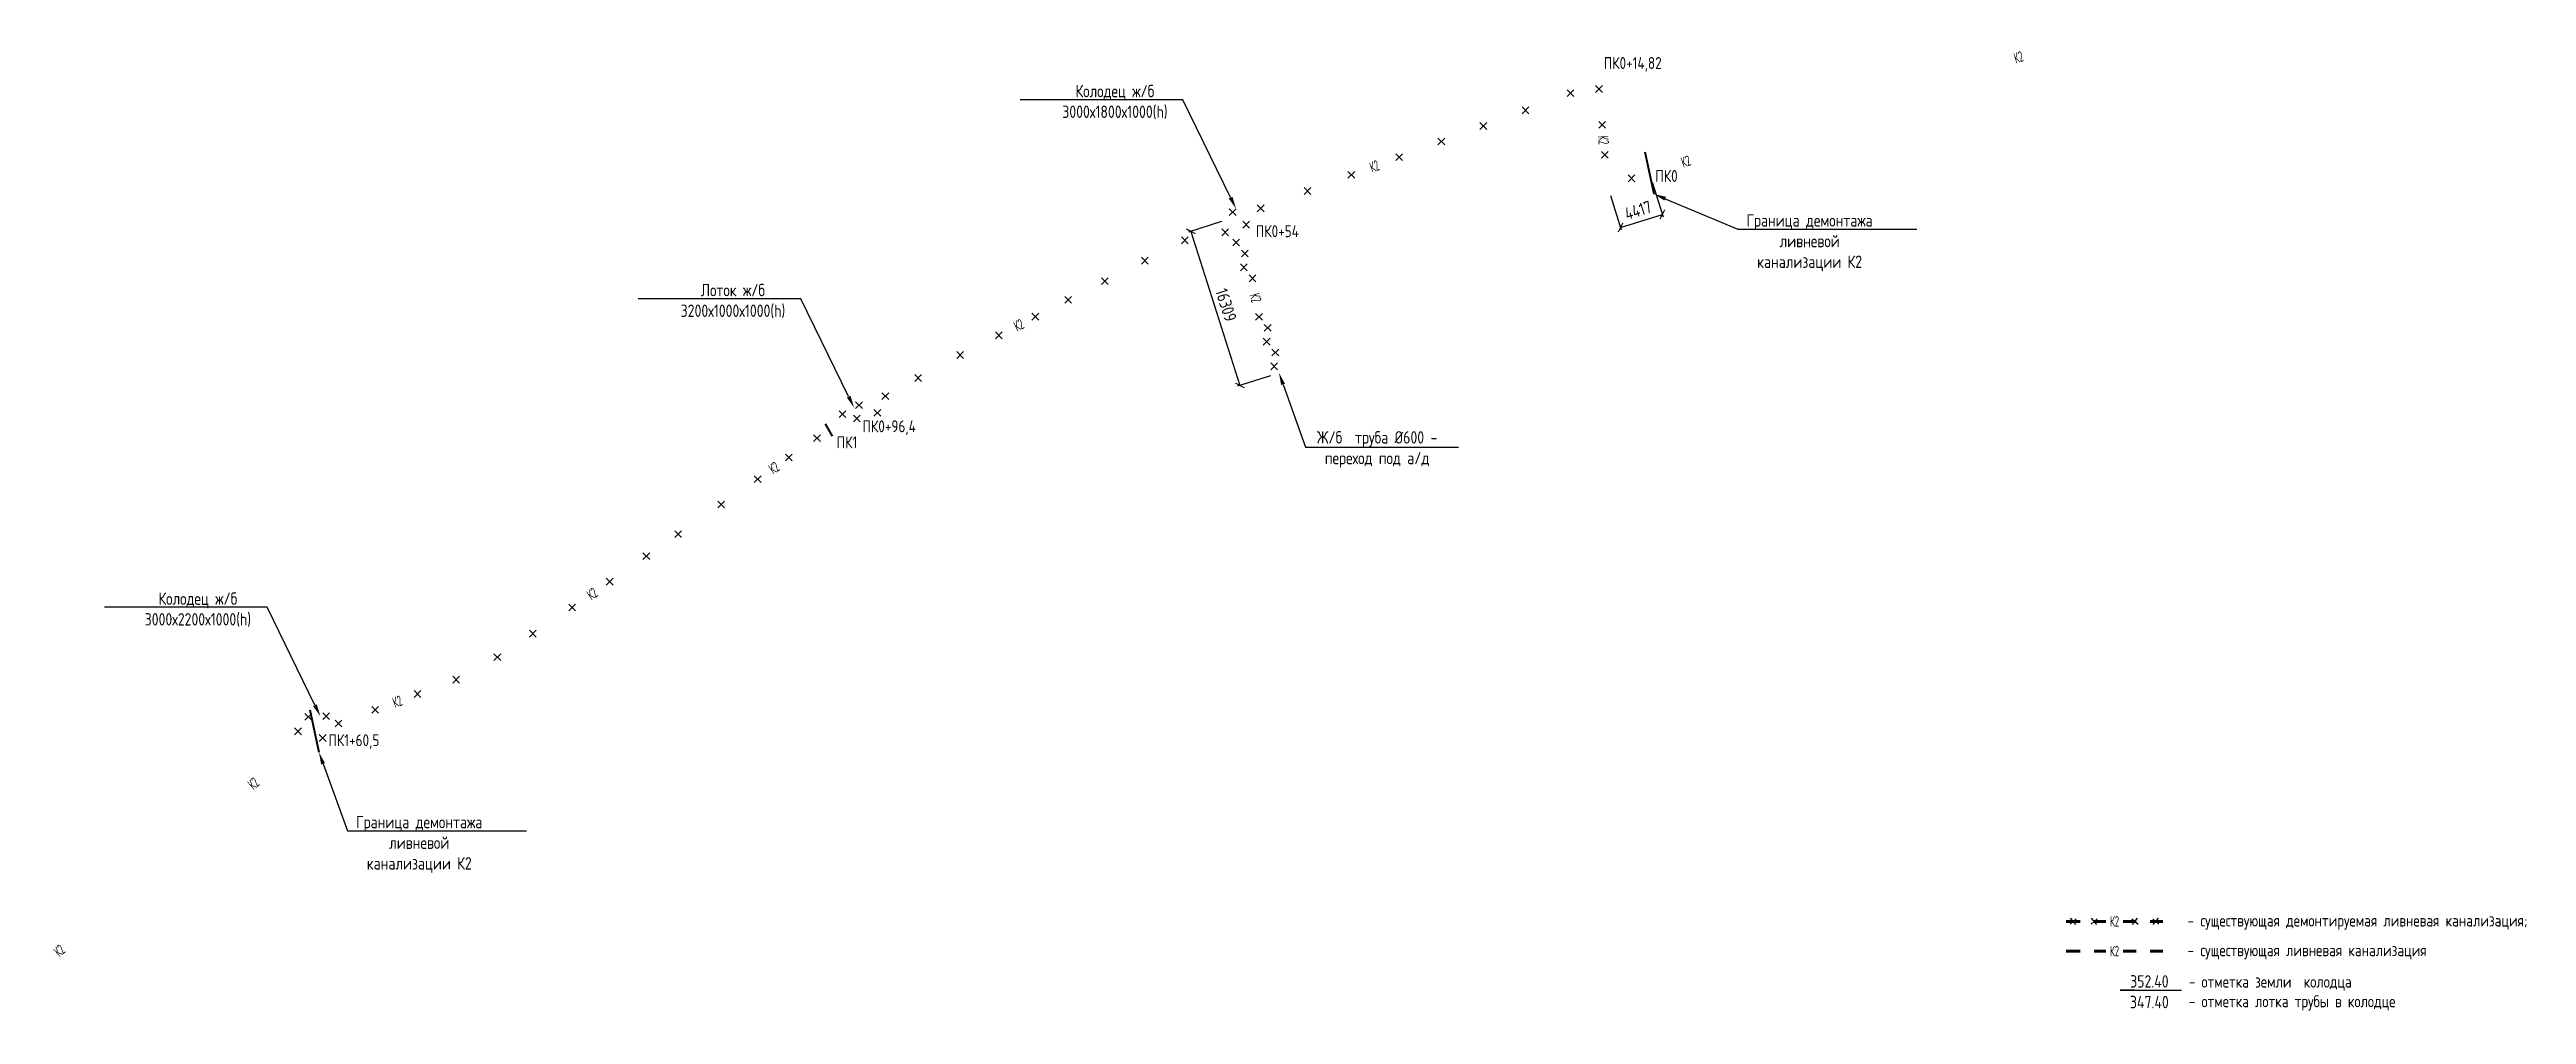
# Model space of a CAD drawing. Header units: millimetres. Extents: x 41457877 to 42425270, y 23449202 to 23618600.
# Drawn here: x 41457877 to 41707705, y 23513291 to 23610582 of the extents above; entities that cross this region are included whole.
import ezdxf
from ezdxf import colors
from ezdxf.entities.mleader import LeaderData, LeaderLine
from ezdxf.math import Vec2, Vec3

# ---------------------------------------------------------------- set-up
doc = ezdxf.new("R2010")
doc.units = ezdxf.units.MM
doc.set_wipeout_variables(frame=1)
doc.linetypes.add('Штриховая', pattern=[2822.222233, 1411.111116, -1411.111116])
for name, color, linetype, lineweight in [('Text blocks_Ном._пера__28', 7, 'Continuous', 13), ('В1', 140, 'Continuous', 40), ('ВК_Текст', 7, 'Continuous', 25), ('Труба К2', 7, 'Continuous', 60)]:
    doc.layers.add(name, color=color, linetype=linetype, lineweight=lineweight)
doc.layers.add('Выноски', color=7, linetype='Continuous')
doc.styles.add('GOST 2.304', font='GOST_type.ttf')
doc.styles.add('GOST_100', font='cs_gost2304.shx', dxfattribs={"width": 0.7, "height": 300})
doc.styles.get("Standard").update_dxf_attribs({"font": 'arial.ttf'})
doc.dimstyles.new('STANDARD$0', dxfattribs={"dimscale": 100, "dimtxt": 2.5, "dimasz": 1, "dimexe": 0.5, "dimexo": 2, "dimgap": 1, "dimtad": 1, "dimdec": 0, "dimzin": 0, "dimdsep": 46, "dimtxsty": 'Standard', "dimblk1": 'OBLIQUE', "dimblk2": 'OBLIQUE', "dimsah": 1, "dimcen": 2, "dimadec": 0, "dimazin": 0, "dimtfac": 1, "dimtdec": 4, "dimtofl": 0, "dimtmove": 2, "dimatfit": 3, "dimldrblk": 'OBLIQUE', "dimfxl": 1, "dimtolj": 1, "dimtzin": 0, "dimarcsym": 0})

msp = doc.modelspace()

# ---------------------------------------------------------------- texts
at = {"layer": 'Text blocks_Ном._пера__28', "style": 'GOST 2.304'}
for s, p in [('ПК0+14,82', (41614634.686, 23608625.19, -197500)), ('ПК0+54', (41579540.872, 23591664.59)), ('ПК1', (41537261.917, 23570377.526)), ('ПК0+96,4', (41539870.718, 23571991.34)), ('ПК1+60,5', (41486008.246, 23540342.298)), ('- существующая демонтируемая ливневая канализация;', (41673532.549, 23522158.541)), ('- существующая ливневая канализация', (41673532.549, 23519163.659)), ('- отметка земли  колодца', (41673647.387, 23515994.262)), ('- отметка лотка трубы в колодце', (41673647.387, 23514014.742))]:
    msp.add_text(s, height=1200, dxfattribs=at).set_placement(p)

# ---------------------------------------------------------------- blocks, each defined once
blk = doc.blocks.new('*U9')
at = {"color": 255}
blk.add_wipeout([(-200, 125), (200, 125), (200, -125), (-200, -125)], dxfattribs=at)
at = {"layer": 'ВК_Текст', "insert": (0, 0), "char_height": 250, "attachment_point": 5, "style": 'GOST_100'}
blk.add_mtext('К2', dxfattribs=at)
blk = doc.blocks.new('_None')
blk = doc.blocks.new('_ArchTick')
at = {"color": 0, "linetype": 'ByBlock', "const_width": 0.15}
blk.add_lwpolyline([(-0.5, -0.5), (0.5, 0.5)], dxfattribs=at)
blk = doc.blocks.new('*D10')
at = {"color": 0, "lineweight": -2, "transparency": 16777216}
for p, q in [((41619534, 23597202), (41620623, 23593723)), ((41615318, 23595882), (41616408, 23592403)), ((41616333, 23592642), (41620548, 23593962))]:
    blk.add_line(p, q, dxfattribs=at)
at = {"color": 0, "lineweight": -2, "transparency": 16777216, "xscale": 750.0000000000001, "yscale": 750.0000000000001, "zscale": 750.0000000000001}
for p, rotation in [((41620548, 23593962), 17.38716498328669), ((41616333, 23592642), 197.3871649832867)]:
    blk.add_blockref('_ArchTick', p, dxfattribs=dict(at, rotation=rotation))
at = {"color": 0, "transparency": 16777216, "insert": (41618104, 23594376), "char_height": 1250, "attachment_point": 5, "rotation": 17.38716, "style": 'GOST 2.304'}
blk.add_mtext('\\A1;4417', dxfattribs=at)
blk = doc.blocks.new('_Oblique')
at = {"color": 0, "linetype": 'ByBlock', "lineweight": -2}
blk.add_line((-0.5, -0.5), (0.5, 0.5), dxfattribs=at)
blk = doc.blocks.new('*D14')
at = {"color": 0, "lineweight": -2, "transparency": 16777216}
for p, q in [((41576082, 23593232), (41572764, 23592177)), ((41573002, 23592252), (41577945, 23576710)), ((41581025, 23577690), (41577706, 23576635))]:
    blk.add_line(p, q, dxfattribs=at)
at = {"color": 0, "lineweight": -2, "transparency": 16777216, "xscale": 750.0000000000001, "yscale": 750.0000000000001, "zscale": 750.0000000000001}
for p, rotation in [((41573002, 23592252), 107.6423544866472), ((41577945, 23576710), 287.6423544866472)]:
    blk.add_blockref('_ArchTick', p, dxfattribs=dict(at, rotation=rotation))
at = {"color": 0, "transparency": 16777216, "insert": (41576547, 23584823), "char_height": 1250, "attachment_point": 5, "rotation": 287.64235, "style": 'GOST 2.304'}
blk.add_mtext('\\A1;16309', dxfattribs=at)

# ---------------------------------------------------------------- linework, layer by layer
for p, q in [((41610938.695, 23606536.696, 197000), (41611623.893, 23605851.498, 197000)), ((41610938.695, 23605851.498, 197000), (41611623.893, 23606536.696, 197000)), ((41613816.96, 23606947.211), (41614502.158, 23606262.013)), ((41613816.96, 23606262.013), (41614502.158, 23606947.211)), ((41606402.785, 23604792.25), (41607087.983, 23604107.052)), ((41606402.785, 23604107.052), (41607087.983, 23604792.25)), ((41597908.498, 23601651.012), (41598593.696, 23600965.814)), ((41597908.498, 23600965.814), (41598593.696, 23601651.012)), ((41602155.642, 23603221.631), (41602840.84, 23602536.433)), ((41602155.642, 23602536.433), (41602840.84, 23603221.631)), ((41614134.526, 23603340.144), (41614819.724, 23602654.946)), ((41614134.526, 23602654.946), (41614819.724, 23603340.144)), ((41593661.355, 23600080.393), (41594346.553, 23599395.195)), ((41593661.355, 23599395.195), (41594346.553, 23600080.393)), ((41614401.28, 23600310.221), (41615086.478, 23599625.023)), ((41614401.28, 23599625.023), (41615086.478, 23600310.221)), ((41584419.698, 23596662.773), (41585104.896, 23595977.575)), ((41584419.698, 23595977.575), (41585104.896, 23596662.773)), ((41588842.633, 23598298.401), (41589527.831, 23597613.202)), ((41588842.633, 23597613.202), (41589527.831, 23598298.401)), ((41617097.466, 23597936.792), (41617782.664, 23597251.594)), ((41617097.466, 23597251.594), (41617782.664, 23597936.792)), ((41576866.021, 23594530.035), (41577551.219, 23593844.837)), ((41576866.021, 23593844.837), (41577551.219, 23594530.035)), ((41579696.753, 23594916.199), (41580381.951, 23594231.001)), ((41579696.753, 23594231.001), (41580381.951, 23594916.199)), ((41572032.893, 23591685.127), (41572718.091, 23590999.929)), ((41572032.893, 23590999.929), (41572718.091, 23591685.127)), ((41576102.561, 23592490.837), (41576787.759, 23591805.639)), ((41576102.561, 23591805.639), (41576787.759, 23592490.837)), ((41577220.244, 23591461.048), (41577905.443, 23590775.85)), ((41577220.244, 23590775.85), (41577905.443, 23591461.048)), ((41578225.962, 23593274.206), (41578911.16, 23592589.008)), ((41578225.962, 23592589.008), (41578911.16, 23593274.206)), ((41568012.897, 23589634.135), (41568698.095, 23588948.937)), ((41568012.897, 23588948.937), (41568698.095, 23589634.135)), ((41577987.792, 23588964.944), (41578672.99, 23588279.746)), ((41577987.792, 23588279.746), (41578672.99, 23588964.944)), ((41578096.278, 23590359.12), (41578781.476, 23589673.922)), ((41578096.278, 23589673.922), (41578781.476, 23590359.12)), ((41563965.805, 23587569.319), (41564651.003, 23586884.121)), ((41563965.805, 23586884.121), (41564651.003, 23587569.319)), ((41578863.825, 23587863.015), (41579549.023, 23587177.817)), ((41578863.825, 23587177.817), (41579549.023, 23587863.015)), ((41556962.008, 23583995.999), (41557647.206, 23583310.801)), ((41556962.008, 23583310.801), (41557647.206, 23583995.999)), ((41560281.79, 23585689.744), (41560966.988, 23585004.546)), ((41560281.79, 23585004.546), (41560966.988, 23585689.744)), ((41579522.886, 23583972.734), (41580208.084, 23583287.536)), ((41579522.886, 23583287.536), (41580208.084, 23583972.734)), ((41553273.542, 23582114.153), (41553958.74, 23581428.955)), ((41553273.542, 23581428.955), (41553958.74, 23582114.153)), ((41580290.433, 23581476.63), (41580975.631, 23580791.432)), ((41580290.433, 23580791.432), (41580975.631, 23581476.63)), ((41580398.919, 23582870.806), (41581084.117, 23582185.608)), ((41580398.919, 23582185.608), (41581084.117, 23582870.806)), ((41549388.372, 23580131.948), (41550073.57, 23579446.75)), ((41549388.372, 23579446.75), (41550073.57, 23580131.948)), ((41581057.98, 23578980.525), (41581743.178, 23578295.327)), ((41581057.98, 23578295.327), (41581743.178, 23578980.525)), ((41581166.466, 23580374.701), (41581851.664, 23579689.503)), ((41581166.466, 23579689.503), (41581851.664, 23580374.701)), ((41545141.73, 23577803.442), (41545826.928, 23577118.244)), ((41545141.73, 23577118.244), (41545826.928, 23577803.442)), ((41537521.728, 23574166.384, 194500), (41538206.926, 23573481.186, 194500)), ((41537521.728, 23573481.186, 194500), (41538206.926, 23574166.384, 194500)), ((41538965.787, 23573730.332, 194500), (41539650.985, 23573045.134, 194500)), ((41538965.787, 23573045.134, 194500), (41539650.985, 23573730.332, 194500)), ((41539183.928, 23575065.614), (41539869.126, 23574380.416)), ((41539183.928, 23574380.416), (41539869.126, 23575065.614)), ((41541029.99, 23574300.138), (41541715.188, 23573614.94)), ((41541029.99, 23573614.94), (41541715.188, 23574300.138)), ((41541838.2, 23575966.117), (41542523.398, 23575280.919)), ((41541838.2, 23575280.919), (41542523.398, 23575966.117)), ((41534945.135, 23571747.769), (41535630.333, 23571062.571)), ((41534945.135, 23571062.571), (41535630.333, 23571747.769)), ((41532104.03, 23569781.588), (41532789.228, 23569096.389)), ((41532104.03, 23569096.389), (41532789.228, 23569781.588)), ((41528956.313, 23567603.215), (41529641.511, 23566918.017)), ((41528956.313, 23566918.017), (41529641.511, 23567603.215)), ((41525283.696, 23565061.586), (41525968.894, 23564376.388)), ((41525283.696, 23564376.388), (41525968.894, 23565061.586)), ((41520946.806, 23562060.249, 194500), (41521632.004, 23561375.051, 194500)), ((41520946.806, 23561375.051, 194500), (41521632.004, 23562060.249, 194500)), ((41517730.056, 23559834.103), (41518415.255, 23559148.905)), ((41517730.056, 23559148.905), (41518415.255, 23559834.103)), ((41514034.039, 23557276.281), (41514719.237, 23556591.083)), ((41514034.039, 23556591.083), (41514719.237, 23557276.281)), ((41510243.789, 23554667.539), (41510928.987, 23553982.341)), ((41510243.789, 23553982.341), (41510928.987, 23554667.539)), ((41506278.773, 23552032.93), (41506963.971, 23551347.732)), ((41506278.773, 23551347.732), (41506963.971, 23552032.93)), ((41502697.679, 23549653.424), (41503382.877, 23548968.226)), ((41502697.679, 23548968.226), (41503382.877, 23549653.424)), ((41498541.914, 23547392.748), (41499227.112, 23546707.55)), ((41498541.914, 23546707.55), (41499227.112, 23547392.748)), ((41485426.852, 23543704.483, 193000), (41486112.05, 23543019.285, 193000)), ((41485426.852, 23543019.285, 193000), (41486112.05, 23543704.483, 193000)), ((41490373.912, 23544350.533), (41491059.11, 23543665.335)), ((41490373.912, 23543665.335), (41491059.11, 23544350.533)), ((41494644.801, 23545941.248), (41495329.999, 23545256.05)), ((41494644.801, 23545256.05), (41495329.999, 23545941.248)), ((41482590.966, 23542176.848), (41483276.164, 23541491.65)), ((41482590.966, 23541491.65), (41483276.164, 23542176.848)), ((41483639.369, 23543642.42), (41484324.567, 23542957.222)), ((41483639.369, 23542957.222), (41484324.567, 23543642.42)), ((41485079.144, 23541508.367, 193500), (41485764.342, 23540823.169, 193500)), ((41485079.144, 23540823.169, 193500), (41485764.342, 23541508.367, 193500)), ((41486682.065, 23542975.485), (41487367.263, 23542290.287)), ((41486682.065, 23542290.287), (41487367.263, 23542975.485)), ((41662299.64, 23522943.06, 72631.988), (41661684.27, 23522409.04, -72639.161)), ((41662258.964, 23522368.365, 72631.988), (41661724.945, 23522983.735, -72639.161)), ((41670022.099, 23522943.06, 72631.988), (41670637.469, 23522409.04, -72639.161)), ((41670062.774, 23522368.365, 72631.988), (41670596.793, 23522983.735, -72639.161))]:
    msp.add_line(p, q)
at = {"color": 240, "lineweight": 40, "true_color": 0xed1f24}
for p, q in [((41618782.791, 23600286.205), (41619686.621, 23596026.111)), ((41536092.126, 23572841.462), (41536815.953, 23571583.157)), ((41484137.051, 23543999.008, 193576), (41485040.881, 23539738.914, 193576))]:
    msp.add_line(p, q, dxfattribs=at)
at = {"layer": 'Труба К2', "linetype": 'Штриховая'}
for p, q in [((41661280.112, 23522676.085), (41671041.627, 23522676.085)), ((41661280.112, 23519681.203), (41671041.627, 23519681.203))]:
    msp.add_line(p, q, dxfattribs=at)

# ---------------------------------------------------------------- block references
at = {"layer": 'ВК_Текст', "xscale": 4.266666666666672, "yscale": 4.266666666666672, "zscale": 4.266666666666672}
for p, rotation in [((41656474.194, 23609817.146), 17.38716660129347), ((41622916.605, 23599309.089), 19.63735174488146), ((41478445.325, 23536582.367), 40.73594167021012), ((41458873.013, 23519726.15), 40.73594167042213)]:
    msp.add_blockref('*U9', p, dxfattribs=dict(at, rotation=rotation))

msp.set_redraw_order([(e.dxf.handle, doc.entitydb.next_handle()) for e in msp.query("TEXT MTEXT ATTDEF DIMENSION ARC_DIMENSION")])  # texts and dimensions are drawn at this point

# ---------------------------------------------------------------- leaders
at = {"layer": 'Выноски', "color": 0, "lineweight": -2}
ml = msp.add_multileader_mtext('Standard', dxfattribs=at)
ml.set_content('{\\C0;Колодец ж/б\\P3000х1800х1000(h)}', color=5, style='GOST 2.304')
ml.set_leader_properties(lineweight=-3)
ml.build(insert=Vec2(0, 0))
ml.multileader.update_dxf_attribs({"text_left_attachment_type": 6, "text_right_attachment_type": 6, "dogleg_length": 1, "arrow_head_size": 1250, "scale": 500})
ctx = ml.context
ctx.base_point, ctx.scale, ctx.char_height, ctx.arrow_head_size, ctx.landing_gap_size, ctx.plane_origin = Vec3(41558582.045, 23605518.393), 500, 1250, 1250, 900, Vec3(41553286.101, 23597648.928)
ctx.left_attachment, ctx.right_attachment, ctx.text_align_type = 6, 6, 1
notes = []
notes.append((ctx, [(1, (1, 1, 0), (41572184.895, 23605518.393), (-1, 0), 99.848, [(1, [(41577551.219, 23594530.035)], 0, [])])]))
ctx.mtext.insert, ctx.mtext.alignment, ctx.mtext.flow_direction = Vec3(41565333.546, 23607018.393), 2, 5
ml = msp.add_multileader_mtext('Standard', dxfattribs=at)
ml.set_content('{\\C0;Граница демонтажа\\Pливневой\\Pканализации К2}', color=5, style='GOST 2.304')
ml.set_leader_properties(lineweight=-3)
ml.build(insert=Vec2(0, 0))
ml.multileader.update_dxf_attribs({"text_left_attachment_type": 6, "text_right_attachment_type": 6, "dogleg_length": 1, "arrow_head_size": 1250, "scale": 500})
ctx = ml.context
ctx.base_point, ctx.scale, ctx.char_height, ctx.arrow_head_size, ctx.landing_gap_size, ctx.plane_origin = Vec3(41628260.591, 23592480.398), 500, 1250, 1250, 900, Vec3(41623746.456, 23584610.932)
ctx.left_attachment, ctx.right_attachment, ctx.text_align_type = 6, 6, 1
notes.append((ctx, [(0, (1, 1, 0), (41628160.743, 23592480.398), (1, 0), 99.848, [(1, [(41619686.621, 23596026.111)], 0, [])])]))
ctx.mtext.insert, ctx.mtext.alignment, ctx.mtext.flow_direction = Vec3(41635402.996, 23593980.398), 2, 5
ml = msp.add_multileader_mtext('Standard', dxfattribs=at)
ml.set_content('{\\C0;Лоток ж/б\\P3200х1000х1000(h)}', color=5, style='GOST 2.304')
ml.set_leader_properties(lineweight=-3)
ml.build(insert=Vec2(0, 0))
ml.multileader.update_dxf_attribs({"text_left_attachment_type": 6, "text_right_attachment_type": 6, "dogleg_length": 1, "arrow_head_size": 1250, "scale": 500})
ctx = ml.context
ctx.base_point, ctx.scale, ctx.char_height, ctx.arrow_head_size, ctx.landing_gap_size, ctx.plane_origin = Vec3(41520057.545, 23585453.393), 500, 1250, 1250, 900, Vec3(41514761.601, 23577583.928)
ctx.left_attachment, ctx.right_attachment, ctx.text_align_type = 6, 6, 1
notes.append((ctx, [(1, (1, 1, 0), (41533660.395, 23585453.393), (-1, 0), 99.848, [(1, [(41539026.719, 23574465.035)], 0, [])])]))
ctx.mtext.insert, ctx.mtext.alignment, ctx.mtext.flow_direction = Vec3(41526809.046, 23586953.393), 2, 5
ml = msp.add_multileader_mtext('Standard', dxfattribs=at)
ml.set_content('{\\C0;Ж/б  труба %%C600 -\\Pпереход под а/д}', color=5, style='GOST 2.304')
ml.set_leader_properties(lineweight=-3)
ml.build(insert=Vec2(0, 0))
ml.multileader.update_dxf_attribs({"text_left_attachment_type": 6, "text_right_attachment_type": 6, "dogleg_length": 1, "arrow_head_size": 1250, "scale": 500})
ctx = ml.context
ctx.base_point, ctx.scale, ctx.char_height, ctx.arrow_head_size, ctx.landing_gap_size, ctx.plane_origin = Vec3(41584654.697, 23570495.544), 500, 1250, 1250, 900, Vec3(41580140.562, 23562626.079)
ctx.left_attachment, ctx.right_attachment, ctx.text_align_type = 6, 6, 1
notes.append((ctx, [(0, (1, 1, 0), (41584554.85, 23570495.544), (1, 0), 99.848, [(1, [(41581870.565, 23577999.249)], 0, [])])]))
ctx.mtext.insert, ctx.mtext.alignment, ctx.mtext.flow_direction = Vec3(41591776.999, 23572102.943), 2, 5
ml = msp.add_multileader_mtext('Standard', dxfattribs=at)
ml.set_content('{\\C0;Колодец ж/б\\P3000х2200х1000(h)}', color=5, style='GOST 2.304')
ml.set_leader_properties(lineweight=-3)
ml.build(insert=Vec2(0, 0))
ml.multileader.update_dxf_attribs({"text_left_attachment_type": 6, "text_right_attachment_type": 6, "dogleg_length": 1, "arrow_head_size": 1250, "scale": 500})
ctx = ml.context
ctx.base_point, ctx.scale, ctx.char_height, ctx.arrow_head_size, ctx.landing_gap_size, ctx.plane_origin = Vec3(41465953.603, 23554342.387), 500, 1250, 1250, 900, Vec3(41460925.708, 23546472.922)
ctx.left_attachment, ctx.right_attachment, ctx.text_align_type = 6, 6, 1
notes.append((ctx, [(1, (1, 1, 0), (41479824.501, 23554342.387), (-1, 0), 99.848, [(1, [(41485190.825, 23543354.029)], 0, [])])]))
ctx.mtext.insert, ctx.mtext.alignment, ctx.mtext.flow_direction = Vec3(41472839.128, 23555842.387), 2, 5
ml = msp.add_multileader_mtext('Standard', dxfattribs=at)
ml.set_content('{\\C0;Граница демонтажа\\Pливневой\\Pканализации К2}', color=5, style='GOST 2.304')
ml.set_leader_properties(lineweight=-3)
ml.build(insert=Vec2(0, 0))
ml.multileader.update_dxf_attribs({"text_left_attachment_type": 6, "text_right_attachment_type": 6, "dogleg_length": 1, "arrow_head_size": 1250, "scale": 500})
ctx = ml.context
ctx.base_point, ctx.scale, ctx.char_height, ctx.arrow_head_size, ctx.landing_gap_size, ctx.plane_origin = Vec3(41488023.546, 23531816.406), 500, 1250, 1250, 900, Vec3(41489100.716, 23528323.735)
ctx.left_attachment, ctx.right_attachment, ctx.text_align_type = 6, 6, 1
notes.append((ctx, [(0, (1, 1, 0), (41487923.698, 23531816.406), (1, 0), 99.848, [(1, [(41485040.881, 23539738.914)], 0, [])])]))
ctx.mtext.insert, ctx.mtext.alignment, ctx.mtext.flow_direction = Vec3(41495165.951, 23533316.406), 2, 5
for ctx, leaders in notes:
    for number, flags, end, landing, length, lines in leaders:
        leader = LeaderData()
        leader.index, (leader.has_last_leader_line, leader.has_dogleg_vector, leader.attachment_direction) = number, flags
        leader.last_leader_point, leader.dogleg_vector, leader.dogleg_length = Vec3(end), Vec3(landing), length
        for number, points, colour, breaks in lines:
            line = LeaderLine()
            line.index, line.vertices, line.color, line.breaks = number, Vec3.list(points), colors.encode_raw_color(colour), breaks
            leader.lines.append(line)
        ctx.leaders.append(leader)

# ---------------------------------------------------------------- next in the draw order: block references
at = {"layer": 'ВК_Текст'}
for p, xscale, yscale, zscale, rotation in [((41614612.849, 23601455.916), 4.266666666666673, 4.266666666666673, 4.266666666666673, 275.0313384626109), ((41591505.225, 23598813.749), 4.266666666666671, 4.266666666666671, 4.266666666666671, 20.2946975145626), ((41579530.209, 23585543.021), 4.266666666666673, 4.266666666666673, 4.266666666666673, 285.8813260572669), ((41555634.898, 23582801.519), 4.266666666666672, 4.266666666666672, 4.266666666666672, 27.03056236154919), ((41530952.201, 23568404.772), 4.266666666666672, 4.266666666666672, 4.266666666666672, 34.68510543262797), ((41512607.981, 23555709.685), 4.266666666666672, 4.266666666666672, 4.266666666666672, 34.68510543265163), ((41492960.686, 23544843.789), 4.266666666666672, 4.266666666666672, 4.266666666666672, 20.42810832445917)]:
    msp.add_blockref('*U9', p, dxfattribs=dict(at, xscale=xscale, yscale=yscale, zscale=zscale, rotation=rotation))
at = {"layer": 'ВК_Текст', "xscale": 4.266666666666672, "yscale": 4.266666666666672, "zscale": 4.266666666666672}
for p in [(41666160.869, 23522676.085), (41666160.869, 23519681.203)]:
    msp.add_blockref('*U9', p, dxfattribs=at)

# ---------------------------------------------------------------- next in the draw order: texts
at = {"layer": 'Text blocks_Ном._пера__28', "style": 'GOST 2.304'}
msp.add_text('ПК0', height=1200, dxfattribs=at).set_placement((41619836.446, 23597235.671))

# ---------------------------------------------------------------- next in the draw order: dimensions: what is measured, and where the dimension line sits
dim = msp.add_aligned_dim(p1=(41615019.566, 23596836.25), p2=(41619234.706, 23598156.158), distance=-4395.373, dimstyle='STANDARD$0', override={"dimscale": 500, "dimasz": 1.5, "dimtxsty": 'GOST 2.304', "dimblk1": 'ArchTick', "dimblk2": 'ArchTick'})
dim.commit()
dim.dimension.update_dxf_attribs({"geometry": '*D10', "text_midpoint": (41618104.278, 23594375.689)})

# ---------------------------------------------------------------- next in the draw order: leaders
at = {"layer": 'В1', "color": 0, "linetype": 'ByBlock', "lineweight": -3}
ml = msp.add_multileader_mtext('Standard', dxfattribs=at)
ml.set_content('{\\C0;352.40\\P347.40}', color=5, style='GOST 2.304')
ml.set_leader_properties(lineweight=-3)
ml.set_arrow_properties(name='NONE')
ml.build(insert=Vec2(0, 0))
ml.multileader.update_dxf_attribs({"text_left_attachment_type": 6, "text_right_attachment_type": 6, "dogleg_length": 1, "arrow_head_size": 1000, "scale": 500})
ctx = ml.context
ctx.base_point, ctx.scale, ctx.char_height, ctx.arrow_head_size, ctx.landing_gap_size, ctx.plane_origin = Vec3(41666746.663, 23515749.546), 500, 1250, 1000, 900, Vec3(41673638.682, 23493960.878)
ctx.left_attachment, ctx.right_attachment, ctx.text_align_type = 6, 6, 1
notes = []
notes.append((ctx, [(0, (1, 1, 0), (41666726.575, 23515749.546), (1, 0), 20.089, [(0, [(41668126.575, 23515749.546)], 0, [])])]))
ctx.mtext.insert, ctx.mtext.alignment, ctx.mtext.flow_direction = Vec3(41669671.663, 23517249.546), 2, 5
ctx.mtext.has_bg_fill, ctx.mtext.bg_color, ctx.mtext.bg_scale_factor, ctx.mtext.bg_transparency, ctx.mtext.use_window_bg_color = 1, -1027028792, 1.5, 0, 1
for ctx, leaders in notes:
    for number, flags, end, landing, length, lines in leaders:
        leader = LeaderData()
        leader.index, (leader.has_last_leader_line, leader.has_dogleg_vector, leader.attachment_direction) = number, flags
        leader.last_leader_point, leader.dogleg_vector, leader.dogleg_length = Vec3(end), Vec3(landing), length
        for number, points, colour, breaks in lines:
            line = LeaderLine()
            line.index, line.vertices, line.color, line.breaks = number, Vec3.list(points), colors.encode_raw_color(colour), breaks
            leader.lines.append(line)
        ctx.leaders.append(leader)

# ---------------------------------------------------------------- next in the draw order: linework, layer by layer
for p, q in [((41664408.763, 23522943.06, 72643.822), (41663793.393, 23522409.04, -72627.327)), ((41664368.088, 23522368.365, 72643.822), (41663834.068, 23522983.735, -72627.327)), ((41667912.975, 23522943.06, 72643.822), (41668528.346, 23522409.04, -72627.327)), ((41667953.651, 23522368.365, 72643.822), (41668487.67, 23522983.735, -72627.327))]:
    msp.add_line(p, q)

# ---------------------------------------------------------------- next in the draw order: dimensions: what is measured, and where the dimension line sits
dim = msp.add_aligned_dim(p1=(41577034.926, 23593535.164), p2=(41581977.84, 23577992.998), distance=-4232.195, dimstyle='STANDARD$0', override={"dimscale": 500, "dimasz": 1.5, "dimtxsty": 'GOST 2.304', "dimblk1": 'ArchTick', "dimblk2": 'ArchTick'})
dim.commit()
dim.dimension.update_dxf_attribs({"geometry": '*D14', "text_midpoint": (41576546.606, 23584822.776)})

doc.saveas('drawing.dxf')
